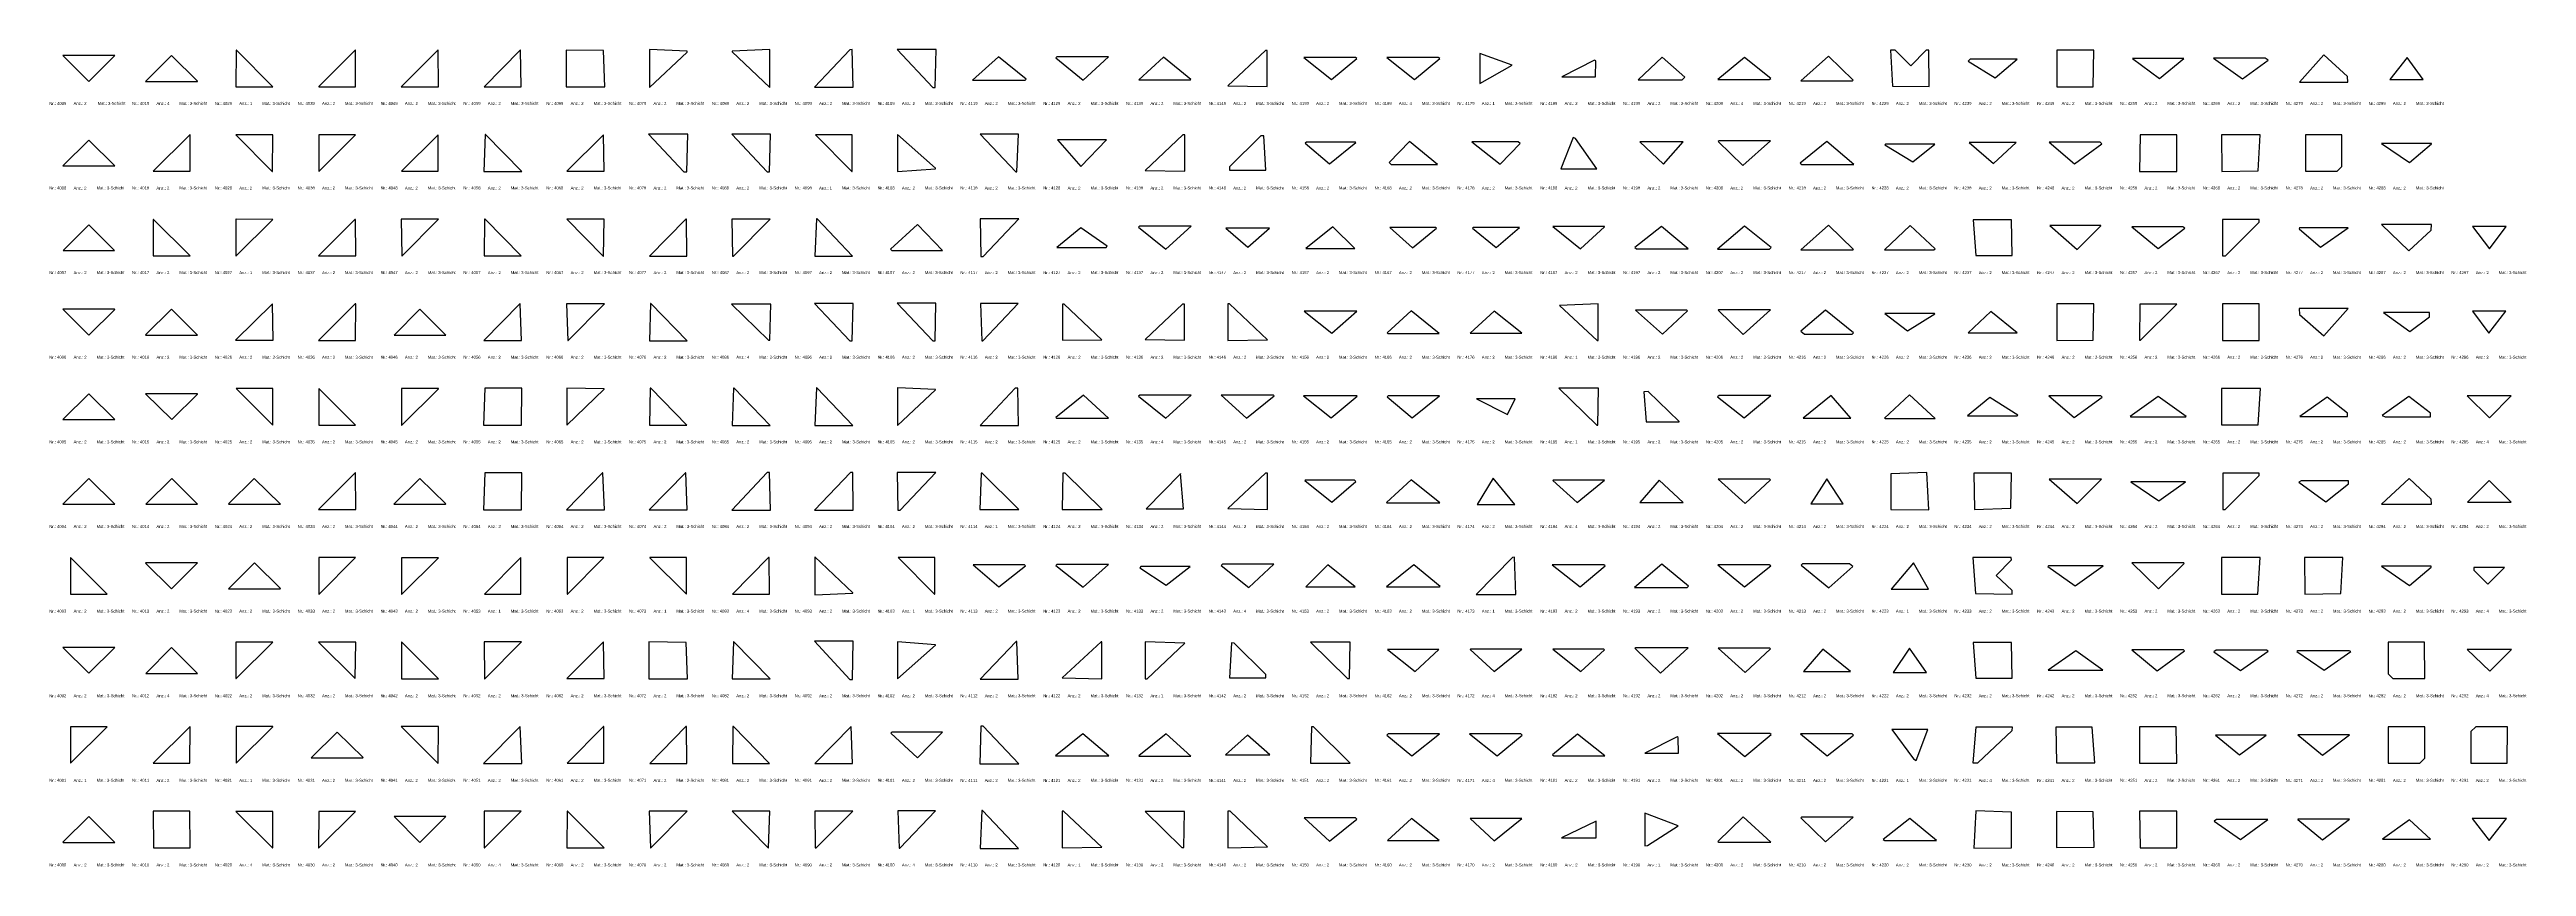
# Model space of a CAD drawing. Extents: x -1099 to 66227, y -20588 to 1633.
import ezdxf

# ---------------------------------------------------------------- set-up
doc = ezdxf.new("R2010")
doc.units = 0
doc.header["$LTSCALE"] = 12.5
doc.layers.add('CURVES', color=1, linetype='CONTINUOUS')
doc.layers.add('TEXT', color=1, linetype='CONTINUOUS')
doc.styles.add('ARIAL_REGULAR', font='arial.ttf')

msp = doc.modelspace()

# ---------------------------------------------------------------- linework, layer by layer
at = {"layer": 'CURVES'}
for points in [[(671, 1468), (-734, 1468), (-32, 766), (-32, 766)], [(2923, 770), (2219, 1469), (1513, 766), (2919, 766)], [(3980, 1615), (3969, 1615), (3968, 619), (4968, 619)], [(7221, 1614), (7212, 1614), (6216, 628), (6216, 620), (7218, 620)], [(9465, 1615), (9451, 1614), (8460, 620), (9476, 620)], [(11706, 1619), (11697, 1619), (10714, 615), (11721, 615)], [(13954, 1606), (12944, 1619), (12940, 616), (13995, 616)], [(16231, 1586), (15204, 1631), (15204, 604), (16231, 1564)], [(18481, 1631), (18481, 1631), (17454, 1589), (17454, 1571), (18481, 603)], [(20721, 1629), (20720, 1629), (20655, 1628), (19692, 605), (20743, 605)], [(22996, 1633), (21939, 1633), (22911, 602), (22976, 601)], [(25449, 826), (24697, 1434), (23985, 800), (25422, 800)], [(27682, 1431), (26282, 1431), (26253, 1404), (26998, 803)], [(29924, 819), (29178, 1424), (28511, 810), (29914, 810)], [(32002, 1609), (32001, 1609), (31952, 1608), (30932, 646), (32001, 625), (32002, 625)], [(34397, 1416), (32998, 1416), (33750, 818), (34436, 1387)], [(36650, 1416), (35247, 1416), (36002, 818), (36687, 1388)], [(37777, 1529), (37777, 705), (38657, 1205)], [(43348, 883), (42734, 1429), (42085, 810), (42090, 806), (43276, 806)], [(45687, 848), (44968, 1418), (44246, 816), (45647, 816)], [(47930, 803), (47254, 1452), (46503, 782), (47902, 782)], [(49995, 623), (49979, 1611), (49908, 1611), (49496, 1191), (49069, 1611), (48938, 1611), (48997, 633)], [(52383, 1367), (51110, 1367), (51049, 1317), (51784, 867)], [(54471, 1614), (53461, 1614), (53461, 620), (54452, 620)], [(56913, 1388), (55517, 1388), (56257, 847), (56915, 1386)], [(59126, 1396), (57724, 1396), (58505, 838), (58506, 838), (59208, 1339)], [(61365, 900), (60715, 1490), (60056, 744), (61375, 744)], [(62980, 1414), (62515, 820), (63417, 820)], [(40927, 1327), (40897, 1343), (40006, 892), (40926, 892)], [(16251, -670), (15184, -670), (16146, -1695), (16224, -1695)], [(18493, -669), (17442, -669), (18409, -1696), (18471, -1697)], [(673, -1527), (-28, -833), (-737, -1532), (668, -1532)], [(2720, -687), (2712, -687), (1716, -1679), (2720, -1679)], [(4973, -685), (3963, -685), (4952, -1681), (4961, -1681)], [(7218, -686), (6218, -686), (6219, -1680), (6229, -1680)], [(9468, -686), (9460, -686), (8468, -1680), (9468, -1680)], [(10752, -681), (10738, -681), (10701, -1685), (11735, -1685)], [(13961, -685), (13955, -685), (12963, -1680), (13972, -1680)], [(20717, -685), (20704, -685), (19717, -686), (20707, -1681), (20717, -1681)], [(22985, -1594), (21949, -682), (21949, -1683), (22986, -1611)], [(25234, -673), (24201, -673), (25168, -1693), (25196, -1693)], [(27634, -821), (26300, -821), (26933, -1545)], [(29757, -689), (29756, -689), (29701, -691), (28677, -1654), (29756, -1676), (29757, -1676)], [(31905, -714), (31824, -719), (30977, -1560), (30970, -1652), (31964, -1652)], [(34397, -888), (33068, -888), (33029, -918), (33694, -1478), (34405, -895)], [(35862, -873), (35311, -1440), (35372, -1492), (36623, -1492)], [(38817, -877), (37563, -877), (38331, -1489), (38871, -922)], [(40376, -790), (40317, -758), (39978, -1608), (40955, -1608)], [(43308, -879), (42125, -879), (42773, -1487)], [(45679, -847), (44282, -847), (44253, -868), (44930, -1518)], [(47210, -873), (46486, -1458), (46530, -1492), (47947, -1492)], [(50142, -946), (48804, -946), (48791, -959), (49546, -1419)], [(52352, -900), (51080, -900), (51743, -1465)], [(54636, -890), (53249, -890), (53939, -1476), (54683, -930)], [(56720, -690), (55730, -684), (55712, -1681), (56720, -1681)], [(58991, -684), (57942, -684), (57949, -1681), (57950, -1681), (58932, -1668)], [(61213, -687), (60218, -687), (60218, -1679), (61081, -1679), (61213, -1546)], [(63642, -922), (62289, -922), (63049, -1444), (63643, -928)], [(-28, -3133), (-733, -3833), (670, -3833)], [(2721, -3975), (1724, -2987), (1716, -2987), (1720, -3979), (2721, -3979)], [(3977, -2984), (3967, -2984), (3967, -3982), (3976, -3982), (4969, -2986)], [(7213, -2986), (7201, -2986), (6211, -3979), (7225, -3979)], [(9474, -2985), (8461, -2985), (8474, -3981), (8483, -3981)], [(10744, -2983), (10726, -2983), (10712, -3983), (11723, -3983)], [(13972, -2981), (12963, -2981), (13947, -3984), (13960, -3984)], [(16212, -2979), (16200, -2979), (15212, -3986), (16223, -3986)], [(18488, -2979), (17448, -2979), (17467, -3986), (17494, -3986)], [(19767, -2975), (19744, -2975), (19706, -3991), (20729, -3991)], [(22494, -3131), (21763, -3801), (21793, -3834), (23172, -3834)], [(25243, -2971), (24192, -2971), (24214, -3995), (24216, -3995), (24281, -3994)], [(27652, -3713), (26931, -3217), (26282, -3749), (27618, -3749)], [(29934, -3169), (28528, -3169), (28500, -3196), (29247, -3796)], [(32062, -3224), (30872, -3224), (31474, -3741)], [(33783, -3188), (33052, -3777), (34381, -3777)], [(36583, -3208), (35332, -3208), (35947, -3757), (36602, -3223)], [(38854, -3210), (37599, -3210), (37580, -3225), (38224, -3756)], [(41163, -3181), (39764, -3181), (40512, -3785), (41169, -3186)], [(42713, -3180), (41995, -3749), (42041, -3785), (43438, -3785)], [(45698, -3756), (44976, -3171), (44235, -3795), (45649, -3795)], [(47932, -3806), (47251, -3148), (46501, -3818), (47916, -3818)], [(50152, -3788), (49473, -3153), (48781, -3813), (50119, -3813)], [(52228, -2997), (51185, -2997), (51260, -3969), (52248, -3969)], [(54657, -3156), (53270, -3156), (54011, -3810), (54662, -3159)], [(56891, -3187), (55496, -3187), (56214, -3779), (56937, -3230)], [(58962, -2987), (57969, -2987), (57969, -3978), (58042, -3978), (58962, -3059)], [(61380, -3220), (60054, -3220), (60052, -3246), (60630, -3745)], [(63645, -3126), (62287, -3126), (63032, -3839), (63637, -3280)], [(65674, -3182), (64758, -3182), (65225, -3784)], [(4960, -5288), (4959, -5288), (3959, -6277), (4976, -6277)], [(7222, -5288), (7211, -5288), (6214, -6278), (7220, -6278)], [(11692, -5283), (11686, -5283), (10707, -6283), (11729, -6283)], [(13982, -5281), (12953, -5281), (12990, -6284), (13000, -6284)], [(15245, -5279), (15240, -5279), (15204, -6287), (16232, -6287)], [(18502, -5289), (17433, -5289), (18445, -6277), (18476, -6276)], [(20742, -5273), (19693, -5273), (20651, -6292), (20721, -6292)], [(22992, -5270), (21943, -5270), (22906, -6294), (22971, -6295)], [(25229, -5276), (24205, -5276), (24244, -6289), (24271, -6289)], [(26480, -5290), (26431, -5289), (26430, -5289), (26430, -6276), (26431, -6276), (27504, -6260)], [(29755, -5291), (29755, -5291), (29698, -5293), (28679, -6252), (29755, -6274), (29755, -6274)], [(30975, -5288), (30925, -5286), (30925, -5286), (30925, -6279), (30926, -6279), (32009, -6261)], [(40993, -5286), (40992, -5286), (39941, -5326), (40970, -6278), (40992, -6279), (40993, -6279)], [(54471, -5285), (53461, -5285), (53461, -6281), (53463, -6281), (54453, -6273)], [(56726, -5291), (55717, -5291), (55706, -6275), (55706, -6275), (55733, -6272)], [(58962, -5286), (57969, -5286), (57969, -6279), (58962, -6279)], [(668, -5430), (-735, -5430), (-737, -5433), (-30, -6135), (674, -5436)], [(2216, -5433), (1513, -6127), (1519, -6133), (2923, -6133)], [(8965, -5427), (8266, -6139), (9669, -6139)], [(34434, -5480), (32999, -5480), (33758, -6085)], [(35910, -5478), (35263, -6071), (35285, -6088), (36671, -6088)], [(38168, -5480), (37511, -6080), (37519, -6086), (38923, -6086)], [(43402, -5453), (42007, -5453), (42740, -6112), (43426, -5471)], [(45679, -5449), (44266, -5449), (44253, -5458), (44935, -6117)], [(47933, -6071), (47175, -5458), (46500, -6029), (46599, -6107), (47900, -6107)], [(50138, -5543), (48783, -5543), (49406, -6023), (50149, -5552)], [(51669, -5493), (51048, -6072), (52384, -6072)], [(61381, -5411), (60050, -5411), (60062, -5573), (60718, -6155)], [(63588, -5524), (62344, -5524), (63055, -6041), (63587, -5636)], [(65670, -5485), (64761, -5485), (65207, -6080)], [(-27, -7734), (-735, -8432), (671, -8432)], [(2918, -7732), (1513, -7732), (2223, -8433), (2923, -7738)], [(4967, -7584), (4954, -7584), (3969, -7586), (3969, -7590), (4967, -8581)], [(6223, -7584), (6216, -7584), (6217, -8581), (7220, -8581)], [(9471, -7586), (8467, -7586), (8466, -8580), (8473, -8580), (9471, -7592)], [(11736, -7579), (10735, -7579), (10700, -8586), (11733, -8586)], [(13973, -7595), (12963, -7578), (12962, -7578), (12962, -8587), (13973, -7606)], [(15242, -7580), (15232, -7580), (15227, -7580), (15212, -8585), (16223, -8585)], [(17514, -7576), (17489, -7576), (17452, -8590), (18484, -8590)], [(19759, -7570), (19752, -7570), (19704, -8596), (20731, -8596)], [(22982, -7614), (21954, -7569), (21953, -7569), (21953, -8596), (22982, -7624)], [(25221, -7574), (25219, -7574), (25147, -7575), (24192, -8591), (25242, -8591)], [(27006, -7771), (26251, -8373), (26273, -8395), (27684, -8395)], [(29933, -7768), (28532, -7768), (28502, -7798), (29244, -8397)], [(32167, -7769), (30746, -7769), (31433, -8396), (32188, -7789)], [(34432, -7783), (32992, -7783), (32989, -7786), (33738, -8382), (34445, -7792)], [(36678, -7785), (35290, -7785), (35256, -7810), (35937, -8381)], [(38741, -7870), (37692, -7870), (38528, -8295)], [(41005, -7582), (39928, -7582), (40959, -8581), (40989, -8583)], [(43194, -8485), (42350, -7670), (42238, -7680), (42298, -8495), (43196, -8495)], [(45692, -7779), (44285, -7779), (44242, -7813), (44961, -8387)], [(47326, -7774), (46569, -8391), (47864, -8391)], [(49458, -7762), (48781, -8392), (48795, -8403), (50152, -8403)], [(52399, -8315), (51638, -7834), (51034, -8332), (52377, -8332)], [(54656, -7791), (53242, -7791), (53932, -8374), (54690, -7821)], [(56978, -8352), (56215, -7806), (55455, -8349), (55470, -8359), (56968, -8359)], [(58996, -7586), (57935, -7586), (57935, -8579), (58935, -8579)], [(61361, -8257), (60808, -7819), (60070, -8346), (61361, -8346)], [(63622, -8255), (63031, -7809), (62309, -8318), (62385, -8356), (63623, -8356)], [(65815, -7785), (64616, -7785), (65222, -8381)], [(673, -10733), (-31, -10031), (-737, -10729), (-732, -10734), (673, -10734)], [(2920, -10731), (2223, -10034), (1516, -10731), (2920, -10731)], [(4464, -10031), (3763, -10727), (3770, -10734), (5174, -10734)], [(7214, -9883), (7204, -9883), (6208, -10882), (7227, -10882)], [(9673, -10726), (8970, -10032), (8263, -10733), (9665, -10733)], [(11736, -9879), (10736, -9880), (10700, -10886), (11733, -10886)], [(13944, -9878), (13931, -9878), (12950, -10887), (13986, -10887)], [(16193, -9880), (16185, -9880), (15203, -10885), (16232, -10885)], [(18473, -9873), (18473, -9873), (18407, -9873), (17442, -10893), (18493, -10893)], [(20734, -9873), (20669, -9873), (19691, -10893), (20743, -10893)], [(22992, -9870), (21942, -9870), (21955, -10895), (22018, -10895)], [(24251, -9889), (24228, -9887), (24191, -10878), (25244, -10878)], [(26506, -9893), (26446, -9891), (26425, -10875), (27509, -10875)], [(29645, -9903), (29642, -9904), (28712, -10862), (29722, -10862)], [(32006, -9891), (31949, -9892), (30928, -10852), (32006, -10875), (32006, -10875)], [(34374, -10084), (33028, -10084), (33022, -10091), (33752, -10681), (34412, -10114)], [(35913, -10072), (35239, -10687), (35249, -10694), (36694, -10694)], [(38138, -10024), (37708, -10741), (38726, -10741)], [(41170, -10080), (39771, -10080), (39764, -10086), (40420, -10685)], [(42650, -10078), (42131, -10687), (43302, -10687)], [(45658, -10054), (44254, -10054), (44991, -10712), (45679, -10069)], [(47213, -10040), (46778, -10726), (47655, -10726)], [(49981, -10890), (49927, -9876), (48951, -9909), (48951, -10877)], [(52230, -9890), (51203, -9890), (51220, -10875), (52212, -10846)], [(54674, -10052), (53258, -10052), (54013, -10713)], [(58961, -9887), (57970, -9887), (57970, -10878), (58041, -10878), (58961, -9958)], [(63636, -10594), (63043, -10034), (62290, -10731), (63642, -10731)], [(65216, -10087), (65215, -10087), (64624, -10678), (65807, -10678)], [(56960, -10123), (55472, -10123), (56237, -10642)], [(61388, -10100), (60101, -10100), (60044, -10132), (60774, -10666), (61388, -10183)], [(466, -13178), (-529, -12185), (-529, -13180), (466, -13180)], [(2923, -12333), (1520, -12333), (1513, -12339), (2215, -13032)], [(5174, -13029), (4470, -12331), (3762, -13034), (5169, -13034)], [(7219, -12182), (6217, -12182), (6221, -13183), (6229, -13183)], [(9469, -12189), (8469, -12189), (8466, -13177), (8475, -13177)], [(11715, -12186), (10721, -13179), (11703, -13179), (11715, -13179)], [(13970, -12187), (12968, -12187), (12966, -13179), (12980, -13179)], [(16216, -12184), (16206, -12184), (15219, -12186), (15219, -12191), (16216, -13181)], [(18463, -12181), (18444, -12181), (17461, -13184), (18474, -13184)], [(20732, -13141), (19703, -12170), (19703, -13196), (20732, -13157)], [(22968, -12183), (21967, -12183), (22957, -13182), (22965, -13182)], [(25405, -12382), (24003, -12382), (24706, -12983), (25431, -12407)], [(27683, -12371), (26279, -12371), (26251, -12397), (26996, -12995)], [(29901, -12427), (28567, -12427), (28533, -12462), (29248, -12938)], [(32182, -12369), (30781, -12369), (30751, -12397), (31496, -12997)], [(33649, -12387), (33045, -12978), (34389, -12978)], [(36696, -12973), (35988, -12383), (35988, -12383), (35238, -12982), (36685, -12982)], [(38723, -12179), (38665, -12183), (37678, -13186), (38755, -13186)], [(41147, -12384), (39748, -12384), (40503, -12982), (41185, -12412)], [(43453, -12966), (42728, -12369), (41980, -12997), (43416, -12997)], [(45645, -12382), (44245, -12382), (44968, -12983), (45688, -12415)], [(47826, -12355), (46547, -12355), (46512, -12394), (47264, -13010), (47921, -12430)], [(49565, -12325), (48961, -13041), (49972, -13041)], [(52250, -13178), (52248, -13084), (51817, -12669), (52226, -12245), (52224, -12187), (51182, -12187), (51252, -13163), (52250, -13178)], [(54719, -12412), (53237, -12412), (53213, -12428), (53962, -12953)], [(56911, -12330), (55505, -12330), (56226, -13035), (56927, -12343)], [(58992, -12186), (57940, -12186), (57940, -13179), (58926, -13179)], [(61239, -12187), (60193, -12187), (60201, -13179), (60202, -13179), (61180, -13165)], [(63640, -12420), (62291, -12420), (63044, -12945), (63640, -12444)], [(65634, -12455), (64797, -12455), (64797, -12526), (65180, -12910)], [(669, -14631), (-737, -14631), (-27, -15334), (673, -14635)], [(2220, -14630), (1517, -15335), (2920, -15335)], [(4970, -14486), (3967, -14486), (3966, -15479), (3973, -15479)], [(7226, -14487), (6210, -14487), (7209, -15478), (7210, -15478)], [(8477, -14484), (8465, -14484), (8467, -15481), (9471, -15481)], [(11725, -14479), (10710, -14479), (10725, -15487), (10734, -15487)], [(13961, -14487), (13952, -14487), (12963, -15479), (13972, -15479)], [(16203, -14495), (15194, -14481), (15191, -15484), (16245, -15484)], [(17501, -14480), (17490, -14480), (17451, -15485), (18484, -15485)], [(20744, -14464), (19691, -14464), (20656, -15500), (20723, -15501), (20723, -15501)], [(22986, -14555), (21949, -14482), (21949, -15483), (22985, -14572)], [(25195, -14470), (25174, -14470), (24201, -15495), (25233, -15495)], [(27506, -14478), (27482, -14479), (26428, -15453), (27506, -15487), (27506, -15487)], [(29756, -14514), (28679, -14479), (28678, -14479), (28678, -15486), (28679, -15486), (28736, -15484)], [(31958, -15366), (31104, -14514), (31029, -14509), (30970, -15456), (31964, -15456)], [(34255, -14491), (33179, -14491), (34177, -15471), (34234, -15474)], [(36658, -14682), (35266, -14682), (36019, -15283), (36667, -14689)], [(38918, -14681), (37525, -14681), (37516, -14688), (38170, -15285)], [(41149, -14677), (39763, -14677), (40527, -15288), (41170, -14693)], [(43443, -14639), (42011, -14639), (41990, -14654), (42688, -15326)], [(45653, -14653), (44255, -14653), (44992, -15312), (45678, -14671)], [(47102, -14677), (46580, -15288), (47853, -15288)], [(49459, -14649), (49013, -15316), (49919, -15316)], [(52229, -14498), (51186, -14495), (51258, -15470), (52247, -15470)], [(54709, -15244), (53977, -14720), (53223, -15246), (54707, -15246)], [(56908, -14699), (55502, -14699), (56191, -15266), (56930, -14720)], [(59162, -14706), (57789, -14706), (57727, -14752), (58456, -15260), (59205, -14734)], [(61412, -14720), (60010, -14720), (59982, -14740), (60728, -15246), (61449, -14745)], [(63456, -14486), (62467, -14486), (62467, -15347), (62599, -15479), (63464, -15477)], [(65819, -14687), (64613, -14687), (65228, -15278)], [(465, -16786), (-529, -16786), (-528, -17779)], [(2715, -16787), (2713, -16787), (1716, -17774), (1716, -17779), (2715, -17779), (2720, -16787)], [(4966, -16784), (3970, -16784), (3971, -17781), (4966, -16789)], [(9476, -16784), (8459, -16784), (9454, -17781), (9465, -17781)], [(11697, -16778), (11690, -16778), (10700, -17788), (11736, -17788)], [(13970, -16784), (13960, -16784), (12966, -17781), (13968, -17781)], [(16210, -16781), (16198, -16781), (15214, -17784), (16221, -17784)], [(17490, -16782), (17473, -16782), (17462, -17784), (18473, -17784)], [(20693, -16780), (20688, -16780), (19705, -17785), (20730, -17785)], [(24277, -16768), (24212, -16768), (24211, -16768), (24190, -17797), (25245, -17797)], [(33254, -16793), (33199, -16790), (33178, -17775), (34256, -17775)], [(52254, -16795), (51264, -16795), (51178, -17765), (51313, -17770), (52251, -16892)], [(54424, -16797), (53436, -16795), (53453, -17770), (54496, -17770)], [(56701, -16786), (55710, -16786), (55710, -17779), (56722, -17779)], [(63462, -16787), (62469, -16787), (62469, -17778), (63330, -17778), (63462, -17646)], [(65715, -16788), (64858, -16786), (64849, -16786), (64716, -16920), (64716, -17779), (65707, -17779)], [(7424, -17626), (6720, -16931), (6012, -17634), (7416, -17634)], [(23171, -16931), (21792, -16931), (21764, -16963), (22494, -17634)], [(26989, -16983), (26244, -17574), (26254, -17582), (27690, -17582)], [(29253, -16976), (28509, -17580), (28518, -17589), (29926, -17589)], [(31465, -17018), (30865, -17547), (32069, -17547)], [(36682, -16984), (35289, -16984), (35251, -17013), (35930, -17581)], [(38894, -16984), (37500, -16984), (38252, -17581), (38933, -17014)], [(40435, -16985), (39756, -17554), (39790, -17581), (41178, -17581)], [(43172, -17076), (43145, -17063), (42259, -17502), (43174, -17502)], [(45659, -16971), (44235, -16971), (44979, -17595), (45698, -17002)], [(47897, -16983), (46497, -16983), (47217, -17582), (47217, -17582), (47936, -17013)], [(49954, -16865), (48979, -16865), (49566, -17664), (49634, -17701)], [(59152, -17018), (57779, -17018), (58431, -17547)], [(61416, -17006), (60015, -17006), (60686, -17559)], [(673, -19934), (-32, -19231), (-737, -19930), (-732, -19934), (672, -19934)], [(2715, -19086), (1715, -19086), (1722, -20079), (2721, -20079)], [(4971, -19088), (3965, -19088), (4964, -20077), (4969, -20077)], [(7221, -19088), (6217, -19088), (6215, -20078), (6224, -20078)], [(9668, -19227), (8267, -19227), (8964, -19938)], [(11720, -19085), (10718, -19085), (10716, -20080), (10728, -20080)], [(12979, -19084), (12973, -19084), (12962, -20081), (13974, -20081)], [(16232, -19080), (15203, -19080), (15240, -20085), (15248, -20085)], [(18479, -19081), (17456, -19081), (18437, -20084), (18442, -20084)], [(20737, -19080), (19698, -19080), (19715, -20085), (19742, -20085)], [(22981, -19073), (21954, -19073), (21991, -20092), (22014, -20092)], [(24257, -19069), (24239, -19069), (24201, -20097), (25234, -20097)], [(26459, -19083), (26429, -19082), (26429, -20083), (27505, -20065)], [(29754, -19091), (28680, -19091), (29679, -20071), (29734, -20073)], [(30990, -19083), (30927, -19081), (30927, -20084), (32007, -20050)], [(34403, -19268), (33000, -19268), (33690, -19897), (34434, -19297)], [(35922, -19281), (35264, -19878), (35272, -19883), (36670, -19883)], [(38922, -19280), (37519, -19280), (37512, -19285), (38169, -19886)], [(40936, -19354), (39998, -19808), (40932, -19811), (40936, -19811)], [(43172, -19483), (42261, -19135), (42261, -20030), (42338, -20020)], [(44936, -19239), (44244, -19907), (44270, -19926), (45689, -19926)], [(47929, -19248), (46532, -19248), (46503, -19269), (47178, -19917)], [(49464, -19281), (48745, -19852), (48785, -19884), (50188, -19884)], [(52230, -19107), (51257, -19074), (51257, -19074), (51203, -20091), (51204, -20091), (52230, -20079)], [(54445, -19103), (53451, -19091), (53451, -19091), (53451, -20073), (53451, -20073), (54481, -20061)], [(56720, -19082), (55711, -19082), (55730, -20082), (56720, -20077)], [(59195, -19312), (57799, -19312), (57736, -19355), (58450, -19853)], [(61420, -19305), (60017, -19305), (60012, -19308), (60683, -19860)], [(63046, -19323), (62310, -19843), (63622, -19843)], [(65682, -19283), (64750, -19283), (65214, -19881)]]:
    msp.add_lwpolyline(points, close=True, dxfattribs=at)

# ---------------------------------------------------------------- texts
at = {"layer": 'TEXT', "attachment_point": 7, "style": 'ARIAL_REGULAR'}
for s, insert, char_height, width in [('Nr.: 4009', (-1109, 126), 81.1, 1080.49), ('Anz.: 2', (-446, 126), 81.1, 853.81), ('Mat.: 3-Schicht', (208, 126), 81.15, 1665.28), ('Nr.: 4019', (1143, 126), 81.1, 1080.49), ('Anz.: 4', (1806, 126), 81.1, 854.69), ('Mat.: 3-Schicht', (2429, 126), 81.15, 1665.28), ('Nr.: 4029', (3394, 126), 81.1, 1080.49), ('Anz.: 1', (4057, 126), 81.1, 824.7), ('Mat.: 3-Schicht', (4680, 126), 81.15, 1665.28), ('Nr.: 4039', (5645, 126), 81.1, 1080.49), ('Anz.: 2', (6308, 126), 81.1, 853.81), ('Mat.: 3-Schicht', (6932, 126), 81.15, 1665.28), ('Nr.: 4049', (7897, 126), 81.1, 1080.49), ('Anz.: 2', (8560, 126), 81.1, 853.81), ('Mat.: 3-Schicht', (9183, 126), 81.15, 1665.28), ('Nr.: 4059', (10150, 126), 81.1, 1080.49), ('Anz.: 2', (10813, 126), 81.1, 853.81), ('Mat.: 3-Schicht', (11436, 126), 81.15, 1665.28), ('Nr.: 4069', (12401, 126), 81.1, 1080.49), ('Anz.: 2', (13064, 126), 81.1, 853.81), ('Mat.: 3-Schicht', (13688, 126), 81.15, 1665.28), ('Nr.: 4079', (14652, 126), 81.1, 1080.49), ('Anz.: 2', (15316, 126), 81.1, 853.81), ('Mat.: 3-Schicht', (15939, 126), 81.15, 1665.28), ('Nr.: 4089', (16904, 126), 81.1, 1080.49), ('Anz.: 2', (17567, 126), 81.1, 853.81), ('Mat.: 3-Schicht', (18190, 126), 81.15, 1665.28), ('Nr.: 4099', (19155, 126), 81.1, 1080.49), ('Anz.: 2', (19818, 126), 81.1, 853.81), ('Mat.: 3-Schicht', (20442, 126), 81.15, 1665.28), ('Nr.: 4109', (21406, 126), 81.1, 1080.49), ('Anz.: 2', (22070, 126), 81.1, 853.81), ('Mat.: 3-Schicht', (22693, 126), 81.15, 1665.28), ('Nr.: 4119', (23658, 126), 81.1, 1080.49), ('Anz.: 2', (24321, 126), 81.1, 853.81), ('Mat.: 3-Schicht', (24944, 126), 81.15, 1665.28), ('Nr.: 4129', (25909, 126), 81.1, 1080.49), ('Anz.: 2', (26572, 126), 81.1, 853.81), ('Mat.: 3-Schicht', (27196, 126), 81.15, 1665.28), ('Nr.: 4139', (28161, 126), 81.1, 1080.49), ('Anz.: 2', (28824, 126), 81.1, 853.81), ('Mat.: 3-Schicht', (29447, 126), 81.15, 1665.28), ('Nr.: 4149', (30412, 126), 81.1, 1080.49), ('Anz.: 2', (31075, 126), 81.1, 853.81), ('Mat.: 3-Schicht', (31698, 126), 81.15, 1665.28), ('Nr.: 4159', (32665, 126), 81.1, 1080.49), ('Anz.: 2', (33328, 126), 81.1, 853.81), ('Mat.: 3-Schicht', (33951, 126), 81.15, 1665.28), ('Nr.: 4169', (34916, 126), 81.1, 1080.49), ('Anz.: 4', (35579, 126), 81.1, 854.69), ('Mat.: 3-Schicht', (36203, 126), 81.15, 1665.28), ('Nr.: 4179', (37168, 126), 81.1, 1080.49), ('Anz.: 1', (37831, 126), 81.1, 824.7), ('Mat.: 3-Schicht', (38454, 126), 81.15, 1665.28), ('Nr.: 4189', (39419, 126), 81.1, 1080.49), ('Anz.: 2', (40082, 126), 81.1, 853.81), ('Mat.: 3-Schicht', (40705, 126), 81.15, 1665.28), ('Nr.: 4199', (41670, 126), 81.1, 1080.49), ('Anz.: 2', (42333, 126), 81.1, 853.81), ('Mat.: 3-Schicht', (42957, 126), 81.15, 1665.28), ('Nr.: 4209', (43922, 126), 81.1, 1080.49), ('Anz.: 4', (44585, 126), 81.1, 854.69), ('Mat.: 3-Schicht', (45208, 126), 81.15, 1665.28), ('Nr.: 4219', (46173, 126), 81.1, 1080.49), ('Anz.: 2', (46836, 126), 81.1, 853.81), ('Mat.: 3-Schicht', (47459, 126), 81.15, 1665.28), ('Nr.: 4229', (48424, 126), 81.1, 1080.49), ('Anz.: 2', (49087, 126), 81.1, 853.81), ('Mat.: 3-Schicht', (49711, 126), 81.15, 1665.28), ('Nr.: 4239', (50676, 126), 81.1, 1080.49), ('Anz.: 2', (51339, 126), 81.1, 853.81), ('Mat.: 3-Schicht', (51962, 126), 81.15, 1665.28), ('Nr.: 4249', (52927, 126), 81.1, 1080.49), ('Anz.: 2', (53590, 126), 81.1, 853.81), ('Mat.: 3-Schicht', (54214, 126), 81.15, 1665.28), ('Nr.: 4259', (55180, 126), 81.1, 1080.49), ('Anz.: 2', (55843, 126), 81.1, 853.81), ('Mat.: 3-Schicht', (56467, 126), 81.15, 1665.28), ('Nr.: 4269', (57431, 126), 81.1, 1080.49), ('Anz.: 2', (58095, 126), 81.1, 853.81), ('Mat.: 3-Schicht', (58718, 126), 81.15, 1665.28), ('Nr.: 4279', (59683, 126), 81.1, 1080.49), ('Anz.: 2', (60346, 126), 81.1, 853.81), ('Mat.: 3-Schicht', (60969, 126), 81.15, 1665.28), ('Nr.: 4289', (61934, 126), 81.1, 1080.49), ('Anz.: 2', (62597, 126), 81.1, 853.81), ('Mat.: 3-Schicht', (63221, 126), 81.15, 1665.28), ('Nr.: 4008', (-1109, -2175), 81.1, 1080.49), ('Anz.: 2', (-446, -2175), 81.1, 853.81), ('Mat.: 3-Schicht', (178, -2175), 81.15, 1665.28), ('Nr.: 4018', (1143, -2175), 81.1, 1080.49), ('Anz.: 2', (1806, -2175), 81.1, 853.81), ('Mat.: 3-Schicht', (2429, -2175), 81.15, 1665.28), ('Nr.: 4028', (3394, -2175), 81.1, 1080.49), ('Anz.: 2', (4057, -2175), 81.1, 853.81), ('Mat.: 3-Schicht', (4680, -2175), 81.15, 1665.28), ('Nr.: 4038', (5645, -2175), 81.1, 1080.49), ('Anz.: 2', (6308, -2175), 81.1, 853.81), ('Mat.: 3-Schicht', (6932, -2175), 81.15, 1665.28), ('Nr.: 4048', (7897, -2175), 81.1, 1080.49), ('Anz.: 2', (8560, -2175), 81.1, 853.81), ('Mat.: 3-Schicht', (9183, -2175), 81.15, 1665.28), ('Nr.: 4058', (10150, -2175), 81.1, 1080.49), ('Anz.: 2', (10813, -2175), 81.1, 853.81), ('Mat.: 3-Schicht', (11436, -2175), 81.15, 1665.28), ('Nr.: 4068', (12401, -2175), 81.1, 1080.49), ('Anz.: 2', (13064, -2175), 81.1, 853.81), ('Mat.: 3-Schicht', (13688, -2175), 81.15, 1665.28), ('Nr.: 4078', (14652, -2175), 81.1, 1080.49), ('Anz.: 2', (15316, -2175), 81.1, 853.81), ('Mat.: 3-Schicht', (15939, -2175), 81.15, 1665.28), ('Nr.: 4088', (16904, -2175), 81.1, 1080.49), ('Anz.: 2', (17567, -2175), 81.1, 853.81), ('Mat.: 3-Schicht', (18190, -2175), 81.15, 1665.28), ('Nr.: 4098', (19155, -2175), 81.1, 1080.49), ('Anz.: 1', (19818, -2175), 81.1, 824.7), ('Mat.: 3-Schicht', (20442, -2175), 81.15, 1665.28), ('Nr.: 4108', (21406, -2175), 81.1, 1080.49), ('Anz.: 2', (22070, -2175), 81.1, 853.81), ('Mat.: 3-Schicht', (22693, -2175), 81.15, 1665.28), ('Nr.: 4118', (23658, -2175), 81.1, 1080.49), ('Anz.: 2', (24321, -2175), 81.1, 853.81), ('Mat.: 3-Schicht', (24944, -2175), 81.15, 1665.28), ('Nr.: 4128', (25909, -2175), 81.1, 1080.49), ('Anz.: 2', (26572, -2175), 81.1, 853.81), ('Mat.: 3-Schicht', (27196, -2175), 81.15, 1665.28), ('Nr.: 4138', (28161, -2175), 81.1, 1080.49), ('Anz.: 2', (28824, -2175), 81.1, 853.81), ('Mat.: 3-Schicht', (29447, -2175), 81.15, 1665.28), ('Nr.: 4148', (30412, -2175), 81.1, 1080.49), ('Anz.: 2', (31075, -2175), 81.1, 853.81), ('Mat.: 3-Schicht', (31698, -2175), 81.15, 1665.28), ('Nr.: 4158', (32665, -2175), 81.1, 1080.49), ('Anz.: 2', (33328, -2175), 81.1, 853.81), ('Mat.: 3-Schicht', (33951, -2175), 81.15, 1665.28), ('Nr.: 4168', (34916, -2175), 81.1, 1080.49), ('Anz.: 2', (35579, -2175), 81.1, 853.81), ('Mat.: 3-Schicht', (36203, -2175), 81.15, 1665.28), ('Nr.: 4178', (37168, -2175), 81.1, 1080.49), ('Anz.: 2', (37831, -2175), 81.1, 853.81), ('Mat.: 3-Schicht', (38454, -2175), 81.15, 1665.28), ('Nr.: 4188', (39419, -2175), 81.1, 1080.49), ('Anz.: 2', (40082, -2175), 81.1, 853.81), ('Mat.: 3-Schicht', (40705, -2175), 81.15, 1665.28), ('Nr.: 4198', (41670, -2175), 81.1, 1080.49), ('Anz.: 2', (42333, -2175), 81.1, 853.81), ('Mat.: 3-Schicht', (42957, -2175), 81.15, 1665.28), ('Nr.: 4208', (43922, -2175), 81.1, 1080.49), ('Anz.: 2', (44585, -2175), 81.1, 853.81), ('Mat.: 3-Schicht', (45208, -2175), 81.15, 1665.28), ('Nr.: 4218', (46173, -2175), 81.1, 1080.49), ('Anz.: 2', (46836, -2175), 81.1, 853.81), ('Mat.: 3-Schicht', (47459, -2175), 81.15, 1665.28), ('Nr.: 4228', (48424, -2175), 81.1, 1080.49), ('Anz.: 2', (49087, -2175), 81.1, 853.81), ('Mat.: 3-Schicht', (49711, -2175), 81.15, 1665.28), ('Nr.: 4238', (50676, -2175), 81.1, 1080.49), ('Anz.: 2', (51339, -2175), 81.1, 853.81), ('Mat.: 3-Schicht', (51962, -2175), 81.15, 1665.28), ('Nr.: 4248', (52927, -2175), 81.1, 1080.49), ('Anz.: 2', (53590, -2175), 81.1, 853.81), ('Mat.: 3-Schicht', (54214, -2175), 81.15, 1665.28), ('Nr.: 4258', (55180, -2175), 81.1, 1080.49), ('Anz.: 2', (55843, -2175), 81.1, 853.81), ('Mat.: 3-Schicht', (56467, -2175), 81.15, 1665.28), ('Nr.: 4268', (57431, -2175), 81.1, 1080.49), ('Anz.: 2', (58095, -2175), 81.1, 853.81), ('Mat.: 3-Schicht', (58718, -2175), 81.15, 1665.28), ('Nr.: 4278', (59683, -2175), 81.1, 1080.49), ('Anz.: 2', (60346, -2175), 81.1, 853.81), ('Mat.: 3-Schicht', (60969, -2175), 81.15, 1665.28), ('Nr.: 4288', (61934, -2175), 81.1, 1080.49), ('Anz.: 2', (62597, -2175), 81.1, 853.81), ('Mat.: 3-Schicht', (63221, -2175), 81.15, 1665.28), ('Nr.: 4007', (-1109, -4477), 81.1, 1079.61), ('Anz.: 2', (-446, -4477), 81.1, 853.81), ('Mat.: 3-Schicht', (178, -4477), 81.15, 1665.28), ('Nr.: 4017', (1143, -4477), 81.1, 1079.61), ('Anz.: 2', (1806, -4477), 81.1, 853.81), ('Mat.: 3-Schicht', (2429, -4477), 81.15, 1665.28), ('Nr.: 4027', (3394, -4477), 81.1, 1079.61), ('Anz.: 1', (4057, -4477), 81.1, 824.7), ('Mat.: 3-Schicht', (4680, -4477), 81.15, 1665.28), ('Nr.: 4037', (5645, -4477), 81.1, 1079.61), ('Anz.: 2', (6308, -4477), 81.1, 853.81), ('Mat.: 3-Schicht', (6932, -4477), 81.15, 1665.28), ('Nr.: 4047', (7897, -4477), 81.1, 1079.61), ('Anz.: 2', (8560, -4477), 81.1, 853.81), ('Mat.: 3-Schicht', (9183, -4477), 81.15, 1665.28), ('Nr.: 4057', (10150, -4477), 81.1, 1079.61), ('Anz.: 2', (10813, -4477), 81.1, 853.81), ('Mat.: 3-Schicht', (11436, -4477), 81.15, 1665.28), ('Nr.: 4067', (12401, -4477), 81.1, 1079.61), ('Anz.: 2', (13064, -4477), 81.1, 853.81), ('Mat.: 3-Schicht', (13688, -4477), 81.15, 1665.28), ('Nr.: 4077', (14652, -4477), 81.1, 1079.61), ('Anz.: 2', (15316, -4477), 81.1, 853.81), ('Mat.: 3-Schicht', (15939, -4477), 81.15, 1665.28), ('Nr.: 4087', (16904, -4477), 81.1, 1079.61), ('Anz.: 2', (17567, -4477), 81.1, 853.81), ('Mat.: 3-Schicht', (18190, -4477), 81.15, 1665.28), ('Nr.: 4097', (19155, -4477), 81.1, 1079.61), ('Anz.: 2', (19818, -4477), 81.1, 853.81), ('Mat.: 3-Schicht', (20442, -4477), 81.15, 1665.28), ('Nr.: 4107', (21406, -4477), 81.1, 1079.61), ('Anz.: 2', (22070, -4477), 81.1, 853.81), ('Mat.: 3-Schicht', (22693, -4477), 81.15, 1665.28), ('Nr.: 4117', (23658, -4477), 81.1, 1079.61), ('Anz.: 2', (24321, -4477), 81.1, 853.81), ('Mat.: 3-Schicht', (24944, -4477), 81.15, 1665.28), ('Nr.: 4127', (25909, -4477), 81.1, 1079.61), ('Anz.: 2', (26572, -4477), 81.1, 853.81), ('Mat.: 3-Schicht', (27196, -4477), 81.15, 1665.28), ('Nr.: 4137', (28161, -4477), 81.1, 1079.61), ('Anz.: 2', (28824, -4477), 81.1, 853.81), ('Mat.: 3-Schicht', (29447, -4477), 81.15, 1665.28), ('Nr.: 4147', (30412, -4477), 81.1, 1079.61), ('Anz.: 2', (31075, -4477), 81.1, 853.81), ('Mat.: 3-Schicht', (31698, -4477), 81.15, 1665.28), ('Nr.: 4157', (32665, -4477), 81.1, 1079.61), ('Anz.: 2', (33328, -4477), 81.1, 853.81), ('Mat.: 3-Schicht', (33951, -4477), 81.15, 1665.28), ('Nr.: 4167', (34916, -4477), 81.1, 1079.61), ('Anz.: 2', (35579, -4477), 81.1, 853.81), ('Mat.: 3-Schicht', (36203, -4477), 81.15, 1665.28), ('Nr.: 4177', (37168, -4477), 81.1, 1079.61), ('Anz.: 2', (37831, -4477), 81.1, 853.81), ('Mat.: 3-Schicht', (38454, -4477), 81.15, 1665.28), ('Nr.: 4187', (39419, -4477), 81.1, 1079.61), ('Anz.: 2', (40082, -4477), 81.1, 853.81), ('Mat.: 3-Schicht', (40705, -4477), 81.15, 1665.28), ('Nr.: 4197', (41670, -4477), 81.1, 1079.61), ('Anz.: 2', (42333, -4477), 81.1, 853.81), ('Mat.: 3-Schicht', (42957, -4477), 81.15, 1665.28), ('Nr.: 4207', (43922, -4477), 81.1, 1079.61), ('Anz.: 2', (44585, -4477), 81.1, 853.81), ('Mat.: 3-Schicht', (45208, -4477), 81.15, 1665.28), ('Nr.: 4217', (46173, -4477), 81.1, 1079.61), ('Anz.: 2', (46836, -4477), 81.1, 853.81), ('Mat.: 3-Schicht', (47459, -4477), 81.15, 1665.28), ('Nr.: 4227', (48424, -4477), 81.1, 1079.61), ('Anz.: 2', (49087, -4477), 81.1, 853.81), ('Mat.: 3-Schicht', (49711, -4477), 81.15, 1665.28), ('Nr.: 4237', (50676, -4477), 81.1, 1079.61), ('Anz.: 2', (51339, -4477), 81.1, 853.81), ('Mat.: 3-Schicht', (51962, -4477), 81.15, 1665.28), ('Nr.: 4247', (52927, -4477), 81.1, 1079.61), ('Anz.: 2', (53590, -4477), 81.1, 853.81), ('Mat.: 3-Schicht', (54214, -4477), 81.15, 1665.28), ('Nr.: 4257', (55180, -4477), 81.1, 1079.61), ('Anz.: 2', (55843, -4477), 81.1, 853.81), ('Mat.: 3-Schicht', (56467, -4477), 81.15, 1665.28), ('Nr.: 4267', (57431, -4477), 81.1, 1079.61), ('Anz.: 2', (58095, -4477), 81.1, 853.81), ('Mat.: 3-Schicht', (58718, -4477), 81.15, 1665.28), ('Nr.: 4277', (59683, -4477), 81.1, 1079.61), ('Anz.: 2', (60346, -4477), 81.1, 853.81), ('Mat.: 3-Schicht', (60969, -4477), 81.15, 1665.28), ('Nr.: 4287', (61934, -4477), 81.1, 1079.61), ('Anz.: 2', (62597, -4477), 81.1, 853.81), ('Mat.: 3-Schicht', (63221, -4477), 81.15, 1665.28), ('Nr.: 4297', (64185, -4477), 81.1, 1079.61), ('Anz.: 2', (64849, -4477), 81.1, 853.81), ('Mat.: 3-Schicht', (65472, -4477), 81.15, 1665.28), ('Nr.: 4006', (-1109, -6778), 81.1, 1079.61), ('Anz.: 2', (-446, -6778), 81.1, 853.81), ('Mat.: 3-Schicht', (178, -6778), 81.15, 1665.28), ('Nr.: 4016', (1143, -6778), 81.1, 1079.61), ('Anz.: 2', (1806, -6778), 81.1, 853.81), ('Mat.: 3-Schicht', (2429, -6778), 81.15, 1665.28), ('Nr.: 4026', (3394, -6778), 81.1, 1079.61), ('Anz.: 2', (4057, -6778), 81.1, 853.81), ('Mat.: 3-Schicht', (4680, -6778), 81.15, 1665.28), ('Nr.: 4036', (5645, -6778), 81.1, 1079.61), ('Anz.: 2', (6308, -6778), 81.1, 853.81), ('Mat.: 3-Schicht', (6932, -6778), 81.15, 1665.28), ('Nr.: 4046', (7897, -6778), 81.1, 1079.61), ('Anz.: 2', (8560, -6778), 81.1, 853.81), ('Mat.: 3-Schicht', (9183, -6778), 81.15, 1665.28), ('Nr.: 4056', (10150, -6778), 81.1, 1079.61), ('Anz.: 2', (10813, -6778), 81.1, 853.81), ('Mat.: 3-Schicht', (11436, -6778), 81.15, 1665.28), ('Nr.: 4066', (12401, -6778), 81.1, 1079.61), ('Anz.: 2', (13064, -6778), 81.1, 853.81), ('Mat.: 3-Schicht', (13688, -6778), 81.15, 1665.28), ('Nr.: 4076', (14652, -6778), 81.1, 1079.61), ('Anz.: 2', (15316, -6778), 81.1, 853.81), ('Mat.: 3-Schicht', (15939, -6778), 81.15, 1665.28), ('Nr.: 4086', (16904, -6778), 81.1, 1079.61), ('Anz.: 4', (17567, -6778), 81.1, 854.69), ('Mat.: 3-Schicht', (18190, -6778), 81.15, 1665.28), ('Nr.: 4096', (19155, -6778), 81.1, 1079.61), ('Anz.: 2', (19818, -6778), 81.1, 853.81), ('Mat.: 3-Schicht', (20442, -6778), 81.15, 1665.28), ('Nr.: 4106', (21406, -6778), 81.1, 1079.61), ('Anz.: 2', (22070, -6778), 81.1, 853.81), ('Mat.: 3-Schicht', (22693, -6778), 81.15, 1665.28), ('Nr.: 4116', (23658, -6778), 81.1, 1079.61), ('Anz.: 2', (24321, -6778), 81.1, 853.81), ('Mat.: 3-Schicht', (24944, -6778), 81.15, 1665.28), ('Nr.: 4126', (25909, -6778), 81.1, 1079.61), ('Anz.: 2', (26572, -6778), 81.1, 853.81), ('Mat.: 3-Schicht', (27196, -6778), 81.15, 1665.28), ('Nr.: 4136', (28161, -6778), 81.1, 1079.61), ('Anz.: 2', (28824, -6778), 81.1, 853.81), ('Mat.: 3-Schicht', (29447, -6778), 81.15, 1665.28), ('Nr.: 4146', (30412, -6778), 81.1, 1079.61), ('Anz.: 2', (31075, -6778), 81.1, 853.81), ('Mat.: 3-Schicht', (31698, -6778), 81.15, 1665.28), ('Nr.: 4156', (32665, -6778), 81.1, 1079.61), ('Anz.: 2', (33328, -6778), 81.1, 853.81), ('Mat.: 3-Schicht', (33951, -6778), 81.15, 1665.28), ('Nr.: 4166', (34916, -6778), 81.1, 1079.61), ('Anz.: 2', (35579, -6778), 81.1, 853.81), ('Mat.: 3-Schicht', (36203, -6778), 81.15, 1665.28), ('Nr.: 4176', (37168, -6778), 81.1, 1079.61), ('Anz.: 2', (37831, -6778), 81.1, 853.81), ('Mat.: 3-Schicht', (38454, -6778), 81.15, 1665.28), ('Nr.: 4186', (39419, -6778), 81.1, 1079.61), ('Anz.: 1', (40082, -6778), 81.1, 824.7), ('Mat.: 3-Schicht', (40705, -6778), 81.15, 1665.28), ('Nr.: 4196', (41670, -6778), 81.1, 1079.61), ('Anz.: 2', (42333, -6778), 81.1, 853.81), ('Mat.: 3-Schicht', (42957, -6778), 81.15, 1665.28), ('Nr.: 4206', (43922, -6778), 81.1, 1079.61), ('Anz.: 2', (44585, -6778), 81.1, 853.81), ('Mat.: 3-Schicht', (45208, -6778), 81.15, 1665.28), ('Nr.: 4216', (46173, -6778), 81.1, 1079.61), ('Anz.: 2', (46836, -6778), 81.1, 853.81), ('Mat.: 3-Schicht', (47459, -6778), 81.15, 1665.28), ('Nr.: 4226', (48424, -6778), 81.1, 1079.61), ('Anz.: 2', (49087, -6778), 81.1, 853.81), ('Mat.: 3-Schicht', (49711, -6778), 81.15, 1665.28), ('Nr.: 4236', (50676, -6778), 81.1, 1079.61), ('Anz.: 2', (51339, -6778), 81.1, 853.81), ('Mat.: 3-Schicht', (51962, -6778), 81.15, 1665.28), ('Nr.: 4246', (52927, -6778), 81.1, 1079.61), ('Anz.: 2', (53590, -6778), 81.1, 853.81), ('Mat.: 3-Schicht', (54214, -6778), 81.15, 1665.28), ('Nr.: 4256', (55180, -6778), 81.1, 1079.61), ('Anz.: 2', (55843, -6778), 81.1, 853.81), ('Mat.: 3-Schicht', (56467, -6778), 81.15, 1665.28), ('Nr.: 4266', (57431, -6778), 81.1, 1079.61), ('Anz.: 2', (58095, -6778), 81.1, 853.81), ('Mat.: 3-Schicht', (58718, -6778), 81.15, 1665.28), ('Nr.: 4276', (59683, -6778), 81.1, 1079.61), ('Anz.: 2', (60346, -6778), 81.1, 853.81), ('Mat.: 3-Schicht', (60969, -6778), 81.15, 1665.28), ('Nr.: 4286', (61934, -6778), 81.1, 1079.61), ('Anz.: 2', (62597, -6778), 81.1, 853.81), ('Mat.: 3-Schicht', (63221, -6778), 81.15, 1665.28), ('Nr.: 4296', (64185, -6778), 81.1, 1079.61), ('Anz.: 2', (64849, -6778), 81.1, 853.81), ('Mat.: 3-Schicht', (65472, -6778), 81.15, 1665.28), ('Nr.: 4005', (-1109, -9081), 81.1, 1081.37), ('Anz.: 2', (-446, -9081), 81.1, 853.81), ('Mat.: 3-Schicht', (178, -9081), 81.15, 1665.28), ('Nr.: 4015', (1143, -9081), 81.1, 1081.37), ('Anz.: 2', (1806, -9081), 81.1, 853.81), ('Mat.: 3-Schicht', (2429, -9081), 81.15, 1665.28), ('Nr.: 4025', (3394, -9081), 81.1, 1081.37), ('Anz.: 2', (4057, -9081), 81.1, 853.81), ('Mat.: 3-Schicht', (4680, -9081), 81.15, 1665.28), ('Nr.: 4035', (5645, -9081), 81.1, 1081.37), ('Anz.: 2', (6308, -9081), 81.1, 853.81), ('Mat.: 3-Schicht', (6932, -9081), 81.15, 1665.28), ('Nr.: 4045', (7897, -9081), 81.1, 1081.37), ('Anz.: 2', (8560, -9081), 81.1, 853.81), ('Mat.: 3-Schicht', (9183, -9081), 81.15, 1665.28), ('Nr.: 4055', (10150, -9081), 81.1, 1081.37), ('Anz.: 2', (10813, -9081), 81.1, 853.81), ('Mat.: 3-Schicht', (11436, -9081), 81.15, 1665.28), ('Nr.: 4065', (12401, -9081), 81.1, 1081.37), ('Anz.: 2', (13064, -9081), 81.1, 853.81), ('Mat.: 3-Schicht', (13688, -9081), 81.15, 1665.28), ('Nr.: 4075', (14652, -9081), 81.1, 1081.37), ('Anz.: 2', (15316, -9081), 81.1, 853.81), ('Mat.: 3-Schicht', (15939, -9081), 81.15, 1665.28), ('Nr.: 4085', (16904, -9081), 81.1, 1081.37), ('Anz.: 2', (17567, -9081), 81.1, 853.81), ('Mat.: 3-Schicht', (18190, -9081), 81.15, 1665.28), ('Nr.: 4095', (19155, -9081), 81.1, 1081.37), ('Anz.: 2', (19818, -9081), 81.1, 853.81), ('Mat.: 3-Schicht', (20442, -9081), 81.15, 1665.28), ('Nr.: 4105', (21406, -9081), 81.1, 1081.37), ('Anz.: 2', (22070, -9081), 81.1, 853.81), ('Mat.: 3-Schicht', (22693, -9081), 81.15, 1665.28), ('Nr.: 4115', (23658, -9081), 81.1, 1081.37), ('Anz.: 2', (24321, -9081), 81.1, 853.81), ('Mat.: 3-Schicht', (24944, -9081), 81.15, 1665.28), ('Nr.: 4125', (25909, -9081), 81.1, 1081.37), ('Anz.: 2', (26572, -9081), 81.1, 853.81), ('Mat.: 3-Schicht', (27196, -9081), 81.15, 1665.28), ('Nr.: 4135', (28161, -9081), 81.1, 1081.37), ('Anz.: 4', (28824, -9081), 81.1, 854.69), ('Mat.: 3-Schicht', (29447, -9081), 81.15, 1665.28), ('Nr.: 4145', (30412, -9081), 81.1, 1081.37), ('Anz.: 2', (31075, -9081), 81.1, 853.81), ('Mat.: 3-Schicht', (31698, -9081), 81.15, 1665.28), ('Nr.: 4155', (32665, -9081), 81.1, 1081.37), ('Anz.: 2', (33328, -9081), 81.1, 853.81), ('Mat.: 3-Schicht', (33951, -9081), 81.15, 1665.28), ('Nr.: 4165', (34916, -9081), 81.1, 1081.37), ('Anz.: 2', (35579, -9081), 81.1, 853.81), ('Mat.: 3-Schicht', (36203, -9081), 81.15, 1665.28), ('Nr.: 4175', (37168, -9081), 81.1, 1081.37), ('Anz.: 2', (37831, -9081), 81.1, 853.81), ('Mat.: 3-Schicht', (38454, -9081), 81.15, 1665.28), ('Nr.: 4185', (39419, -9081), 81.1, 1081.37), ('Anz.: 1', (40082, -9081), 81.1, 824.7), ('Mat.: 3-Schicht', (40705, -9081), 81.15, 1665.28), ('Nr.: 4195', (41670, -9081), 81.1, 1081.37), ('Anz.: 2', (42333, -9081), 81.1, 853.81), ('Mat.: 3-Schicht', (42957, -9081), 81.15, 1665.28), ('Nr.: 4205', (43922, -9081), 81.1, 1081.37), ('Anz.: 2', (44585, -9081), 81.1, 853.81), ('Mat.: 3-Schicht', (45208, -9081), 81.15, 1665.28), ('Nr.: 4215', (46173, -9081), 81.1, 1081.37), ('Anz.: 2', (46836, -9081), 81.1, 853.81), ('Mat.: 3-Schicht', (47459, -9081), 81.15, 1665.28), ('Nr.: 4225', (48424, -9081), 81.1, 1081.37), ('Anz.: 2', (49087, -9081), 81.1, 853.81), ('Mat.: 3-Schicht', (49711, -9081), 81.15, 1665.28), ('Nr.: 4235', (50676, -9081), 81.1, 1081.37), ('Anz.: 2', (51339, -9081), 81.1, 853.81), ('Mat.: 3-Schicht', (51962, -9081), 81.15, 1665.28), ('Nr.: 4245', (52927, -9081), 81.1, 1081.37), ('Anz.: 2', (53590, -9081), 81.1, 853.81), ('Mat.: 3-Schicht', (54214, -9081), 81.15, 1665.28), ('Nr.: 4255', (55180, -9081), 81.1, 1081.37), ('Anz.: 2', (55843, -9081), 81.1, 853.81), ('Mat.: 3-Schicht', (56467, -9081), 81.15, 1665.28), ('Nr.: 4265', (57431, -9081), 81.1, 1081.37), ('Anz.: 2', (58095, -9081), 81.1, 853.81), ('Mat.: 3-Schicht', (58718, -9081), 81.15, 1665.28), ('Nr.: 4275', (59683, -9081), 81.1, 1081.37), ('Anz.: 2', (60346, -9081), 81.1, 853.81), ('Mat.: 3-Schicht', (60969, -9081), 81.15, 1665.28), ('Nr.: 4285', (61934, -9081), 81.1, 1081.37), ('Anz.: 2', (62597, -9081), 81.1, 853.81), ('Mat.: 3-Schicht', (63221, -9081), 81.15, 1665.28), ('Nr.: 4295', (64185, -9081), 81.1, 1081.37), ('Anz.: 4', (64849, -9081), 81.1, 854.69), ('Mat.: 3-Schicht', (65472, -9081), 81.15, 1665.28), ('Nr.: 4004', (-1109, -11381), 81.1, 1078.73), ('Anz.: 2', (-446, -11381), 81.1, 853.81), ('Mat.: 3-Schicht', (178, -11381), 81.15, 1665.28), ('Nr.: 4014', (1143, -11381), 81.1, 1078.73), ('Anz.: 2', (1806, -11381), 81.1, 853.81), ('Mat.: 3-Schicht', (2429, -11381), 81.15, 1665.28), ('Nr.: 4024', (3394, -11381), 81.1, 1078.73), ('Anz.: 2', (4057, -11381), 81.1, 853.81), ('Mat.: 3-Schicht', (4680, -11381), 81.15, 1665.28), ('Nr.: 4034', (5645, -11381), 81.1, 1078.73), ('Anz.: 2', (6308, -11381), 81.1, 853.81), ('Mat.: 3-Schicht', (6932, -11381), 81.15, 1665.28), ('Nr.: 4044', (7897, -11381), 81.1, 1078.73), ('Anz.: 2', (8560, -11381), 81.1, 853.81), ('Mat.: 3-Schicht', (9183, -11381), 81.15, 1665.28), ('Nr.: 4054', (10150, -11381), 81.1, 1078.73), ('Anz.: 2', (10813, -11381), 81.1, 853.81), ('Mat.: 3-Schicht', (11436, -11381), 81.15, 1665.28), ('Nr.: 4064', (12401, -11381), 81.1, 1078.73), ('Anz.: 2', (13064, -11381), 81.1, 853.81), ('Mat.: 3-Schicht', (13688, -11381), 81.15, 1665.28), ('Nr.: 4074', (14652, -11381), 81.1, 1078.73), ('Anz.: 2', (15316, -11381), 81.1, 853.81), ('Mat.: 3-Schicht', (15939, -11381), 81.15, 1665.28), ('Nr.: 4084', (16904, -11381), 81.1, 1078.73), ('Anz.: 2', (17567, -11381), 81.1, 853.81), ('Mat.: 3-Schicht', (18190, -11381), 81.15, 1665.28), ('Nr.: 4094', (19155, -11381), 81.1, 1078.73), ('Anz.: 2', (19818, -11381), 81.1, 853.81), ('Mat.: 3-Schicht', (20442, -11381), 81.15, 1665.28), ('Nr.: 4104', (21406, -11381), 81.1, 1078.73), ('Anz.: 2', (22070, -11381), 81.1, 853.81), ('Mat.: 3-Schicht', (22693, -11381), 81.15, 1665.28), ('Nr.: 4114', (23658, -11381), 81.1, 1078.73), ('Anz.: 1', (24321, -11381), 81.1, 824.7), ('Mat.: 3-Schicht', (24944, -11381), 81.15, 1665.28), ('Nr.: 4124', (25909, -11381), 81.1, 1078.73), ('Anz.: 2', (26572, -11381), 81.1, 853.81), ('Mat.: 3-Schicht', (27196, -11381), 81.15, 1665.28), ('Nr.: 4134', (28161, -11381), 81.1, 1078.73), ('Anz.: 2', (28824, -11381), 81.1, 853.81), ('Mat.: 3-Schicht', (29447, -11381), 81.15, 1665.28), ('Nr.: 4144', (30412, -11381), 81.1, 1078.73), ('Anz.: 2', (31075, -11381), 81.1, 853.81), ('Mat.: 3-Schicht', (31698, -11381), 81.15, 1665.28), ('Nr.: 4154', (32665, -11381), 81.1, 1078.73), ('Anz.: 2', (33328, -11381), 81.1, 853.81), ('Mat.: 3-Schicht', (33951, -11381), 81.15, 1665.28), ('Nr.: 4164', (34916, -11381), 81.1, 1078.73), ('Anz.: 2', (35579, -11381), 81.1, 853.81), ('Mat.: 3-Schicht', (36203, -11381), 81.15, 1665.28), ('Nr.: 4174', (37168, -11381), 81.1, 1078.73), ('Anz.: 2', (37831, -11381), 81.1, 853.81), ('Mat.: 3-Schicht', (38454, -11381), 81.15, 1665.28), ('Nr.: 4184', (39419, -11381), 81.1, 1078.73), ('Anz.: 4', (40082, -11381), 81.1, 854.69), ('Mat.: 3-Schicht', (40705, -11381), 81.15, 1665.28), ('Nr.: 4194', (41670, -11381), 81.1, 1078.73), ('Anz.: 2', (42333, -11381), 81.1, 853.81), ('Mat.: 3-Schicht', (42957, -11381), 81.15, 1665.28), ('Nr.: 4204', (43922, -11381), 81.1, 1078.73), ('Anz.: 2', (44585, -11381), 81.1, 853.81), ('Mat.: 3-Schicht', (45208, -11381), 81.15, 1665.28), ('Nr.: 4214', (46173, -11381), 81.1, 1078.73), ('Anz.: 2', (46836, -11381), 81.1, 853.81), ('Mat.: 3-Schicht', (47459, -11381), 81.15, 1665.28), ('Nr.: 4224', (48424, -11381), 81.1, 1078.73), ('Anz.: 2', (49087, -11381), 81.1, 853.81), ('Mat.: 3-Schicht', (49711, -11381), 81.15, 1665.28), ('Nr.: 4234', (50676, -11381), 81.1, 1078.73), ('Anz.: 2', (51339, -11381), 81.1, 853.81), ('Mat.: 3-Schicht', (51962, -11381), 81.15, 1665.28), ('Nr.: 4244', (52927, -11381), 81.1, 1078.73), ('Anz.: 2', (53590, -11381), 81.1, 853.81), ('Mat.: 3-Schicht', (54214, -11381), 81.15, 1665.28), ('Nr.: 4254', (55180, -11381), 81.1, 1078.73), ('Anz.: 2', (55843, -11381), 81.1, 853.81), ('Mat.: 3-Schicht', (56467, -11381), 81.15, 1665.28), ('Nr.: 4264', (57431, -11381), 81.1, 1078.73), ('Anz.: 2', (58095, -11381), 81.1, 853.81), ('Mat.: 3-Schicht', (58718, -11381), 81.15, 1665.28), ('Nr.: 4274', (59683, -11381), 81.1, 1078.73), ('Anz.: 2', (60346, -11381), 81.1, 853.81), ('Mat.: 3-Schicht', (60969, -11381), 81.15, 1665.28), ('Nr.: 4284', (61934, -11381), 81.1, 1078.73), ('Anz.: 2', (62597, -11381), 81.1, 853.81), ('Mat.: 3-Schicht', (63221, -11381), 81.15, 1665.28), ('Nr.: 4294', (64185, -11381), 81.1, 1078.73), ('Anz.: 2', (64849, -11381), 81.1, 853.81), ('Mat.: 3-Schicht', (65472, -11381), 81.15, 1665.28), ('Nr.: 4003', (-1109, -13684), 81.1, 1079.61), ('Anz.: 2', (-446, -13684), 81.1, 853.81), ('Mat.: 3-Schicht', (178, -13684), 81.15, 1665.28), ('Nr.: 4013', (1143, -13684), 81.1, 1079.61), ('Anz.: 2', (1806, -13684), 81.1, 853.81), ('Mat.: 3-Schicht', (2429, -13684), 81.15, 1665.28), ('Nr.: 4023', (3394, -13684), 81.1, 1079.61), ('Anz.: 2', (4057, -13684), 81.1, 853.81), ('Mat.: 3-Schicht', (4680, -13684), 81.15, 1665.28), ('Nr.: 4033', (5645, -13684), 81.1, 1079.61), ('Anz.: 2', (6308, -13684), 81.1, 853.81), ('Mat.: 3-Schicht', (6932, -13684), 81.15, 1665.28), ('Nr.: 4043', (7897, -13684), 81.1, 1079.61), ('Anz.: 2', (8560, -13684), 81.1, 853.81), ('Mat.: 3-Schicht', (9183, -13684), 81.15, 1665.28), ('Nr.: 4053', (10150, -13684), 81.1, 1079.61), ('Anz.: 1', (10813, -13684), 81.1, 824.7), ('Mat.: 3-Schicht', (11436, -13684), 81.15, 1665.28), ('Nr.: 4063', (12401, -13684), 81.1, 1079.61), ('Anz.: 2', (13064, -13684), 81.1, 853.81), ('Mat.: 3-Schicht', (13688, -13684), 81.15, 1665.28), ('Nr.: 4073', (14652, -13684), 81.1, 1079.61), ('Anz.: 1', (15316, -13684), 81.1, 824.7), ('Mat.: 3-Schicht', (15939, -13684), 81.15, 1665.28), ('Nr.: 4083', (16904, -13684), 81.1, 1079.61), ('Anz.: 4', (17567, -13684), 81.1, 854.69), ('Mat.: 3-Schicht', (18190, -13684), 81.15, 1665.28), ('Nr.: 4093', (19155, -13684), 81.1, 1079.61), ('Anz.: 2', (19818, -13684), 81.1, 853.81), ('Mat.: 3-Schicht', (20442, -13684), 81.15, 1665.28), ('Nr.: 4103', (21406, -13684), 81.1, 1079.61), ('Anz.: 1', (22070, -13684), 81.1, 824.7), ('Mat.: 3-Schicht', (22693, -13684), 81.15, 1665.28), ('Nr.: 4113', (23658, -13684), 81.1, 1079.61), ('Anz.: 2', (24321, -13684), 81.1, 853.81), ('Mat.: 3-Schicht', (24944, -13684), 81.15, 1665.28), ('Nr.: 4123', (25909, -13684), 81.1, 1079.61), ('Anz.: 2', (26572, -13684), 81.1, 853.81), ('Mat.: 3-Schicht', (27196, -13684), 81.15, 1665.28), ('Nr.: 4133', (28161, -13684), 81.1, 1079.61), ('Anz.: 2', (28824, -13684), 81.1, 853.81), ('Mat.: 3-Schicht', (29447, -13684), 81.15, 1665.28), ('Nr.: 4143', (30412, -13684), 81.1, 1079.61), ('Anz.: 4', (31075, -13684), 81.1, 854.69), ('Mat.: 3-Schicht', (31698, -13684), 81.15, 1665.28), ('Nr.: 4153', (32665, -13684), 81.1, 1079.61), ('Anz.: 2', (33328, -13684), 81.1, 853.81), ('Mat.: 3-Schicht', (33951, -13684), 81.15, 1665.28), ('Nr.: 4163', (34916, -13684), 81.1, 1079.61), ('Anz.: 2', (35579, -13684), 81.1, 853.81), ('Mat.: 3-Schicht', (36203, -13684), 81.15, 1665.28), ('Nr.: 4173', (37168, -13684), 81.1, 1079.61), ('Anz.: 1', (37831, -13684), 81.1, 824.7), ('Mat.: 3-Schicht', (38454, -13684), 81.15, 1665.28), ('Nr.: 4183', (39419, -13684), 81.1, 1079.61), ('Anz.: 2', (40082, -13684), 81.1, 853.81), ('Mat.: 3-Schicht', (40705, -13684), 81.15, 1665.28), ('Nr.: 4193', (41670, -13684), 81.1, 1079.61), ('Anz.: 2', (42333, -13684), 81.1, 853.81), ('Mat.: 3-Schicht', (42957, -13684), 81.15, 1665.28), ('Nr.: 4203', (43922, -13684), 81.1, 1079.61), ('Anz.: 2', (44585, -13684), 81.1, 853.81), ('Mat.: 3-Schicht', (45208, -13684), 81.15, 1665.28), ('Nr.: 4213', (46173, -13684), 81.1, 1079.61), ('Anz.: 2', (46836, -13684), 81.1, 853.81), ('Mat.: 3-Schicht', (47459, -13684), 81.15, 1665.28), ('Nr.: 4223', (48424, -13684), 81.1, 1079.61), ('Anz.: 1', (49087, -13684), 81.1, 824.7), ('Mat.: 3-Schicht', (49711, -13684), 81.15, 1665.28), ('Nr.: 4233', (50676, -13684), 81.1, 1079.61), ('Anz.: 2', (51339, -13684), 81.1, 853.81), ('Mat.: 3-Schicht', (51962, -13684), 81.15, 1665.28), ('Nr.: 4243', (52927, -13684), 81.1, 1079.61), ('Anz.: 2', (53590, -13684), 81.1, 853.81), ('Mat.: 3-Schicht', (54214, -13684), 81.15, 1665.28), ('Nr.: 4253', (55180, -13684), 81.1, 1079.61), ('Anz.: 2', (55843, -13684), 81.1, 853.81), ('Mat.: 3-Schicht', (56467, -13684), 81.15, 1665.28), ('Nr.: 4263', (57431, -13684), 81.1, 1079.61), ('Anz.: 2', (58095, -13684), 81.1, 853.81), ('Mat.: 3-Schicht', (58718, -13684), 81.15, 1665.28), ('Nr.: 4273', (59683, -13684), 81.1, 1079.61), ('Anz.: 2', (60346, -13684), 81.1, 853.81), ('Mat.: 3-Schicht', (60969, -13684), 81.15, 1665.28), ('Nr.: 4283', (61934, -13684), 81.1, 1079.61), ('Anz.: 2', (62597, -13684), 81.1, 853.81), ('Mat.: 3-Schicht', (63221, -13684), 81.15, 1665.28), ('Nr.: 4293', (64185, -13684), 81.1, 1079.61), ('Anz.: 4', (64849, -13684), 81.1, 854.69), ('Mat.: 3-Schicht', (65472, -13684), 81.15, 1665.28), ('Nr.: 4002', (-1109, -15985), 81.1, 1077.85), ('Anz.: 2', (-446, -15985), 81.1, 853.81), ('Mat.: 3-Schicht', (178, -15985), 81.15, 1665.28), ('Nr.: 4012', (1143, -15985), 81.1, 1077.85), ('Anz.: 4', (1806, -15985), 81.1, 854.69), ('Mat.: 3-Schicht', (2429, -15985), 81.15, 1665.28), ('Nr.: 4022', (3394, -15985), 81.1, 1077.85), ('Anz.: 2', (4057, -15985), 81.1, 853.81), ('Mat.: 3-Schicht', (4680, -15985), 81.15, 1665.28), ('Nr.: 4032', (5645, -15985), 81.1, 1077.85), ('Anz.: 2', (6308, -15985), 81.1, 853.81), ('Mat.: 3-Schicht', (6932, -15985), 81.15, 1665.28), ('Nr.: 4042', (7897, -15985), 81.1, 1077.85), ('Anz.: 2', (8560, -15985), 81.1, 853.81), ('Mat.: 3-Schicht', (9183, -15985), 81.15, 1665.28), ('Nr.: 4052', (10150, -15985), 81.1, 1077.85), ('Anz.: 2', (10813, -15985), 81.1, 853.81), ('Mat.: 3-Schicht', (11436, -15985), 81.15, 1665.28), ('Nr.: 4062', (12401, -15985), 81.1, 1077.85), ('Anz.: 2', (13064, -15985), 81.1, 853.81), ('Mat.: 3-Schicht', (13688, -15985), 81.15, 1665.28), ('Nr.: 4072', (14652, -15985), 81.1, 1077.85), ('Anz.: 2', (15316, -15985), 81.1, 853.81), ('Mat.: 3-Schicht', (15939, -15985), 81.15, 1665.28), ('Nr.: 4082', (16904, -15985), 81.1, 1077.85), ('Anz.: 2', (17567, -15985), 81.1, 853.81), ('Mat.: 3-Schicht', (18190, -15985), 81.15, 1665.28), ('Nr.: 4092', (19155, -15985), 81.1, 1077.85), ('Anz.: 2', (19818, -15985), 81.1, 853.81), ('Mat.: 3-Schicht', (20442, -15985), 81.15, 1665.28), ('Nr.: 4102', (21406, -15985), 81.1, 1077.85), ('Anz.: 2', (22070, -15985), 81.1, 853.81), ('Mat.: 3-Schicht', (22693, -15985), 81.15, 1665.28), ('Nr.: 4112', (23658, -15985), 81.1, 1077.85), ('Anz.: 2', (24321, -15985), 81.1, 853.81), ('Mat.: 3-Schicht', (24944, -15985), 81.15, 1665.28), ('Nr.: 4122', (25909, -15985), 81.1, 1077.85), ('Anz.: 2', (26572, -15985), 81.1, 853.81), ('Mat.: 3-Schicht', (27196, -15985), 81.15, 1665.28), ('Nr.: 4132', (28161, -15985), 81.1, 1077.85), ('Anz.: 1', (28824, -15985), 81.1, 824.7), ('Mat.: 3-Schicht', (29447, -15985), 81.15, 1665.28), ('Nr.: 4142', (30412, -15985), 81.1, 1077.85), ('Anz.: 2', (31075, -15985), 81.1, 853.81), ('Mat.: 3-Schicht', (31698, -15985), 81.15, 1665.28), ('Nr.: 4152', (32665, -15985), 81.1, 1077.85), ('Anz.: 2', (33328, -15985), 81.1, 853.81), ('Mat.: 3-Schicht', (33951, -15985), 81.15, 1665.28), ('Nr.: 4162', (34916, -15985), 81.1, 1077.85), ('Anz.: 2', (35579, -15985), 81.1, 853.81), ('Mat.: 3-Schicht', (36203, -15985), 81.15, 1665.28), ('Nr.: 4172', (37168, -15985), 81.1, 1077.85), ('Anz.: 4', (37831, -15985), 81.1, 854.69), ('Mat.: 3-Schicht', (38454, -15985), 81.15, 1665.28), ('Nr.: 4182', (39419, -15985), 81.1, 1077.85), ('Anz.: 2', (40082, -15985), 81.1, 853.81), ('Mat.: 3-Schicht', (40705, -15985), 81.15, 1665.28), ('Nr.: 4192', (41670, -15985), 81.1, 1077.85), ('Anz.: 2', (42333, -15985), 81.1, 853.81), ('Mat.: 3-Schicht', (42957, -15985), 81.15, 1665.28), ('Nr.: 4202', (43922, -15985), 81.1, 1077.85), ('Anz.: 2', (44585, -15985), 81.1, 853.81), ('Mat.: 3-Schicht', (45208, -15985), 81.15, 1665.28), ('Nr.: 4212', (46173, -15985), 81.1, 1077.85), ('Anz.: 2', (46836, -15985), 81.1, 853.81), ('Mat.: 3-Schicht', (47459, -15985), 81.15, 1665.28), ('Nr.: 4222', (48424, -15985), 81.1, 1077.85), ('Anz.: 2', (49087, -15985), 81.1, 853.81), ('Mat.: 3-Schicht', (49711, -15985), 81.15, 1665.28), ('Nr.: 4232', (50676, -15985), 81.1, 1077.85), ('Anz.: 2', (51339, -15985), 81.1, 853.81), ('Mat.: 3-Schicht', (51962, -15985), 81.15, 1665.28), ('Nr.: 4242', (52927, -15985), 81.1, 1077.85), ('Anz.: 2', (53590, -15985), 81.1, 853.81), ('Mat.: 3-Schicht', (54214, -15985), 81.15, 1665.28), ('Nr.: 4252', (55180, -15985), 81.1, 1077.85), ('Anz.: 2', (55843, -15985), 81.1, 853.81), ('Mat.: 3-Schicht', (56467, -15985), 81.15, 1665.28), ('Nr.: 4262', (57431, -15985), 81.1, 1077.85), ('Anz.: 2', (58095, -15985), 81.1, 853.81), ('Mat.: 3-Schicht', (58718, -15985), 81.15, 1665.28), ('Nr.: 4272', (59683, -15985), 81.1, 1077.85), ('Anz.: 2', (60346, -15985), 81.1, 853.81), ('Mat.: 3-Schicht', (60969, -15985), 81.15, 1665.28), ('Nr.: 4282', (61934, -15985), 81.1, 1077.85), ('Anz.: 2', (62597, -15985), 81.1, 853.81), ('Mat.: 3-Schicht', (63221, -15985), 81.15, 1665.28), ('Nr.: 4292', (64185, -15985), 81.1, 1077.85), ('Anz.: 4', (64849, -15985), 81.1, 854.69), ('Mat.: 3-Schicht', (65472, -15985), 81.15, 1665.28), ('Nr.: 4001', (-1109, -18286), 81.1, 1048.74), ('Anz.: 1', (-446, -18286), 81.1, 824.7), ('Mat.: 3-Schicht', (178, -18286), 81.15, 1665.28), ('Nr.: 4011', (1143, -18286), 81.1, 1048.74), ('Anz.: 2', (1806, -18286), 81.1, 853.81), ('Mat.: 3-Schicht', (2429, -18286), 81.15, 1665.28), ('Nr.: 4021', (3394, -18286), 81.1, 1048.74), ('Anz.: 1', (4057, -18286), 81.1, 824.7), ('Mat.: 3-Schicht', (4680, -18286), 81.15, 1665.28), ('Nr.: 4031', (5645, -18286), 81.1, 1048.74), ('Anz.: 2', (6308, -18286), 81.1, 853.81), ('Mat.: 3-Schicht', (6932, -18286), 81.15, 1665.28), ('Nr.: 4041', (7897, -18286), 81.1, 1048.74), ('Anz.: 2', (8560, -18286), 81.1, 853.81), ('Mat.: 3-Schicht', (9183, -18286), 81.15, 1665.28), ('Nr.: 4051', (10150, -18286), 81.1, 1048.74), ('Anz.: 2', (10813, -18286), 81.1, 853.81), ('Mat.: 3-Schicht', (11436, -18286), 81.15, 1665.28), ('Nr.: 4061', (12401, -18286), 81.1, 1048.74), ('Anz.: 2', (13064, -18286), 81.1, 853.81), ('Mat.: 3-Schicht', (13688, -18286), 81.15, 1665.28), ('Nr.: 4071', (14652, -18286), 81.1, 1048.74), ('Anz.: 2', (15316, -18286), 81.1, 853.81), ('Mat.: 3-Schicht', (15939, -18286), 81.15, 1665.28), ('Nr.: 4081', (16904, -18286), 81.1, 1048.74), ('Anz.: 2', (17567, -18286), 81.1, 853.81), ('Mat.: 3-Schicht', (18190, -18286), 81.15, 1665.28), ('Nr.: 4091', (19155, -18286), 81.1, 1048.74), ('Anz.: 2', (19818, -18286), 81.1, 853.81), ('Mat.: 3-Schicht', (20442, -18286), 81.15, 1665.28), ('Nr.: 4101', (21406, -18286), 81.1, 1048.74), ('Anz.: 2', (22070, -18286), 81.1, 853.81), ('Mat.: 3-Schicht', (22693, -18286), 81.15, 1665.28), ('Nr.: 4111', (23658, -18286), 81.1, 1048.74), ('Anz.: 2', (24321, -18286), 81.1, 853.81), ('Mat.: 3-Schicht', (24944, -18286), 81.15, 1665.28), ('Nr.: 4121', (25909, -18286), 81.1, 1048.74), ('Anz.: 2', (26572, -18286), 81.1, 853.81), ('Mat.: 3-Schicht', (27196, -18286), 81.15, 1665.28), ('Nr.: 4131', (28161, -18286), 81.1, 1048.74), ('Anz.: 2', (28824, -18286), 81.1, 853.81), ('Mat.: 3-Schicht', (29447, -18286), 81.15, 1665.28), ('Nr.: 4141', (30412, -18286), 81.1, 1048.74), ('Anz.: 2', (31075, -18286), 81.1, 853.81), ('Mat.: 3-Schicht', (31698, -18286), 81.15, 1665.28), ('Nr.: 4151', (32665, -18286), 81.1, 1048.74), ('Anz.: 2', (33328, -18286), 81.1, 853.81), ('Mat.: 3-Schicht', (33951, -18286), 81.15, 1665.28), ('Nr.: 4161', (34916, -18286), 81.1, 1048.74), ('Anz.: 2', (35579, -18286), 81.1, 853.81), ('Mat.: 3-Schicht', (36203, -18286), 81.15, 1665.28), ('Nr.: 4171', (37168, -18286), 81.1, 1048.74), ('Anz.: 4', (37831, -18286), 81.1, 854.69), ('Mat.: 3-Schicht', (38454, -18286), 81.15, 1665.28), ('Nr.: 4181', (39419, -18286), 81.1, 1048.74), ('Anz.: 2', (40082, -18286), 81.1, 853.81), ('Mat.: 3-Schicht', (40705, -18286), 81.15, 1665.28), ('Nr.: 4191', (41670, -18286), 81.1, 1048.74), ('Anz.: 2', (42333, -18286), 81.1, 853.81), ('Mat.: 3-Schicht', (42957, -18286), 81.15, 1665.28), ('Nr.: 4201', (43922, -18286), 81.1, 1048.74), ('Anz.: 2', (44585, -18286), 81.1, 853.81), ('Mat.: 3-Schicht', (45208, -18286), 81.15, 1665.28), ('Nr.: 4211', (46173, -18286), 81.1, 1048.74), ('Anz.: 2', (46836, -18286), 81.1, 853.81), ('Mat.: 3-Schicht', (47459, -18286), 81.15, 1665.28), ('Nr.: 4221', (48424, -18286), 81.1, 1048.74), ('Anz.: 1', (49087, -18286), 81.1, 824.7), ('Mat.: 3-Schicht', (49711, -18286), 81.15, 1665.28), ('Nr.: 4231', (50676, -18286), 81.1, 1048.74), ('Anz.: 4', (51339, -18286), 81.1, 854.69), ('Mat.: 3-Schicht', (51962, -18286), 81.15, 1665.28), ('Nr.: 4241', (52927, -18286), 81.1, 1048.74), ('Anz.: 2', (53590, -18286), 81.1, 853.81), ('Mat.: 3-Schicht', (54214, -18286), 81.15, 1665.28), ('Nr.: 4251', (55180, -18286), 81.1, 1048.74), ('Anz.: 2', (55843, -18286), 81.1, 853.81), ('Mat.: 3-Schicht', (56467, -18286), 81.15, 1665.28), ('Nr.: 4261', (57431, -18286), 81.1, 1048.74), ('Anz.: 2', (58095, -18286), 81.1, 853.81), ('Mat.: 3-Schicht', (58718, -18286), 81.15, 1665.28), ('Nr.: 4271', (59683, -18286), 81.1, 1048.74), ('Anz.: 2', (60346, -18286), 81.1, 853.81), ('Mat.: 3-Schicht', (60969, -18286), 81.15, 1665.28), ('Nr.: 4281', (61934, -18286), 81.1, 1048.74), ('Anz.: 2', (62597, -18286), 81.1, 853.81), ('Mat.: 3-Schicht', (63221, -18286), 81.15, 1665.28), ('Nr.: 4291', (64185, -18286), 81.1, 1048.74), ('Anz.: 2', (64849, -18286), 81.1, 853.81), ('Mat.: 3-Schicht', (65472, -18286), 81.15, 1665.28), ('Nr.: 4000', (-1109, -20588), 81.1, 1079.61), ('Anz.: 2', (-446, -20588), 81.1, 853.81), ('Mat.: 3-Schicht', (178, -20588), 81.15, 1665.28), ('Nr.: 4010', (1143, -20588), 81.1, 1079.61), ('Anz.: 2', (1806, -20588), 81.1, 853.81), ('Mat.: 3-Schicht', (2429, -20588), 81.15, 1665.28), ('Nr.: 4020', (3394, -20588), 81.1, 1079.61), ('Anz.: 4', (4057, -20588), 81.1, 854.69), ('Mat.: 3-Schicht', (4680, -20588), 81.15, 1665.28), ('Nr.: 4030', (5645, -20588), 81.1, 1079.61), ('Anz.: 2', (6308, -20588), 81.1, 853.81), ('Mat.: 3-Schicht', (6932, -20588), 81.15, 1665.28), ('Nr.: 4040', (7897, -20588), 81.1, 1079.61), ('Anz.: 2', (8560, -20588), 81.1, 853.81), ('Mat.: 3-Schicht', (9183, -20588), 81.15, 1665.28), ('Nr.: 4050', (10150, -20588), 81.1, 1079.61), ('Anz.: 4', (10813, -20588), 81.1, 854.69), ('Mat.: 3-Schicht', (11436, -20588), 81.15, 1665.28), ('Nr.: 4060', (12401, -20588), 81.1, 1079.61), ('Anz.: 2', (13064, -20588), 81.1, 853.81), ('Mat.: 3-Schicht', (13688, -20588), 81.15, 1665.28), ('Nr.: 4070', (14652, -20588), 81.1, 1079.61), ('Anz.: 2', (15316, -20588), 81.1, 853.81), ('Mat.: 3-Schicht', (15939, -20588), 81.15, 1665.28), ('Nr.: 4080', (16904, -20588), 81.1, 1079.61), ('Anz.: 2', (17567, -20588), 81.1, 853.81), ('Mat.: 3-Schicht', (18190, -20588), 81.15, 1665.28), ('Nr.: 4090', (19155, -20588), 81.1, 1079.61), ('Anz.: 2', (19818, -20588), 81.1, 853.81), ('Mat.: 3-Schicht', (20442, -20588), 81.15, 1665.28), ('Nr.: 4100', (21406, -20588), 81.1, 1079.61), ('Anz.: 4', (22070, -20588), 81.1, 854.69), ('Mat.: 3-Schicht', (22693, -20588), 81.15, 1665.28), ('Nr.: 4110', (23658, -20588), 81.1, 1079.61), ('Anz.: 2', (24321, -20588), 81.1, 853.81), ('Mat.: 3-Schicht', (24944, -20588), 81.15, 1665.28), ('Nr.: 4120', (25909, -20588), 81.1, 1079.61), ('Anz.: 1', (26572, -20588), 81.1, 824.7), ('Mat.: 3-Schicht', (27196, -20588), 81.15, 1665.28), ('Nr.: 4130', (28161, -20588), 81.1, 1079.61), ('Anz.: 2', (28824, -20588), 81.1, 853.81), ('Mat.: 3-Schicht', (29447, -20588), 81.15, 1665.28), ('Nr.: 4140', (30412, -20588), 81.1, 1079.61), ('Anz.: 2', (31075, -20588), 81.1, 853.81), ('Mat.: 3-Schicht', (31698, -20588), 81.15, 1665.28), ('Nr.: 4150', (32665, -20588), 81.1, 1079.61), ('Anz.: 2', (33328, -20588), 81.1, 853.81), ('Mat.: 3-Schicht', (33951, -20588), 81.15, 1665.28), ('Nr.: 4160', (34916, -20588), 81.1, 1079.61), ('Anz.: 2', (35579, -20588), 81.1, 853.81), ('Mat.: 3-Schicht', (36203, -20588), 81.15, 1665.28), ('Nr.: 4170', (37168, -20588), 81.1, 1079.61), ('Anz.: 2', (37831, -20588), 81.1, 853.81), ('Mat.: 3-Schicht', (38454, -20588), 81.15, 1665.28), ('Nr.: 4180', (39419, -20588), 81.1, 1079.61), ('Anz.: 2', (40082, -20588), 81.1, 853.81), ('Mat.: 3-Schicht', (40705, -20588), 81.15, 1665.28), ('Nr.: 4190', (41670, -20588), 81.1, 1079.61), ('Anz.: 1', (42333, -20588), 81.1, 824.7), ('Mat.: 3-Schicht', (42957, -20588), 81.15, 1665.28), ('Nr.: 4200', (43922, -20588), 81.1, 1079.61), ('Anz.: 2', (44585, -20588), 81.1, 853.81), ('Mat.: 3-Schicht', (45208, -20588), 81.15, 1665.28), ('Nr.: 4210', (46173, -20588), 81.1, 1079.61), ('Anz.: 2', (46836, -20588), 81.1, 853.81), ('Mat.: 3-Schicht', (47459, -20588), 81.15, 1665.28), ('Nr.: 4220', (48424, -20588), 81.1, 1079.61), ('Anz.: 2', (49087, -20588), 81.1, 853.81), ('Mat.: 3-Schicht', (49711, -20588), 81.15, 1665.28), ('Nr.: 4230', (50676, -20588), 81.1, 1079.61), ('Anz.: 2', (51339, -20588), 81.1, 853.81), ('Mat.: 3-Schicht', (51962, -20588), 81.15, 1665.28), ('Nr.: 4240', (52927, -20588), 81.1, 1079.61), ('Anz.: 2', (53590, -20588), 81.1, 853.81), ('Mat.: 3-Schicht', (54214, -20588), 81.15, 1665.28), ('Nr.: 4250', (55180, -20588), 81.1, 1079.61), ('Anz.: 2', (55843, -20588), 81.1, 853.81), ('Mat.: 3-Schicht', (56467, -20588), 81.15, 1665.28), ('Nr.: 4260', (57431, -20588), 81.1, 1079.61), ('Anz.: 2', (58095, -20588), 81.1, 853.81), ('Mat.: 3-Schicht', (58718, -20588), 81.15, 1665.28), ('Nr.: 4270', (59683, -20588), 81.1, 1079.61), ('Anz.: 2', (60346, -20588), 81.1, 853.81), ('Mat.: 3-Schicht', (60969, -20588), 81.15, 1665.28), ('Nr.: 4280', (61934, -20588), 81.1, 1079.61), ('Anz.: 2', (62597, -20588), 81.1, 853.81), ('Mat.: 3-Schicht', (63221, -20588), 81.15, 1665.28), ('Nr.: 4290', (64185, -20588), 81.1, 1079.61), ('Anz.: 2', (64849, -20588), 81.1, 853.81), ('Mat.: 3-Schicht', (65472, -20588), 81.15, 1665.28)]:
    msp.add_mtext(s, dxfattribs=dict(at, insert=insert, char_height=char_height, width=width))

doc.saveas('drawing.dxf')
